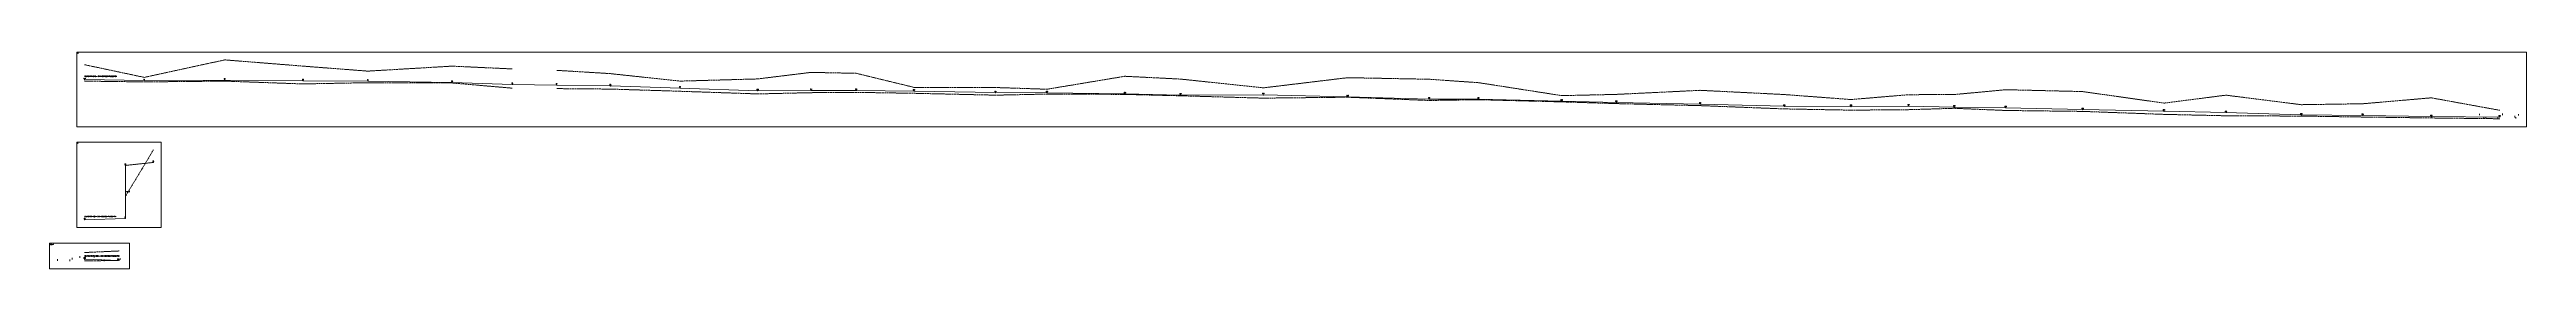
# Model space of a CAD drawing. Header units: feet. Extents: x -143 to 1604, y -1309 to 23.
# Drawn here: x -143 to 1438, y -1309 to -1170 of the extents above; entities that cross this region are included whole.
import ezdxf

# ---------------------------------------------------------------- set-up
doc = ezdxf.new("R2010")
doc.units = ezdxf.units.FT
doc.header["$MEASUREMENT"] = 0
doc.linetypes.add('DASHED', pattern=[0.75, 0.5, -0.25])
for name, color, linetype, lineweight, true_color in [('CTRL-PROFILE-BOX', 8, 'Continuous', 0, 0x808080), ('CTRL-PROFILE-CEILING-D', 8, 'DASHED', 0, 0x808080), ('CTRL-PROFILE-CEILING-DSUMP', 8, 'DASHED', 0, 0x808080), ('CTRL-PROFILE-CEILING-E', 8, 'DASHED', 0, 0x808080), ('CTRL-PROFILE-FLOOR-D', 8, 'DASHED', 0, 0x808080), ('CTRL-PROFILE-FLOOR-DSUMP', 8, 'DASHED', 0, 0x808080), ('CTRL-PROFILE-FLOOR-E', 8, 'DASHED', 0, 0x808080), ('CTRL-PROFILE-SHOTS-D', 8, 'Continuous', 9, 0x808080), ('CTRL-PROFILE-SHOTS-DSUMP', 8, 'Continuous', 9, 0x808080), ('CTRL-PROFILE-SHOTS-E', 8, 'Continuous', 9, 0x808080), ('CTRL-PROFILE-SPLAYS-D', 8, 'Continuous', 0, 0x808080), ('CTRL-PROFILE-SPLAYS-DSUMP', 8, 'Continuous', 0, 0x808080), ('CTRL-PROFILE-STATION-LABELS-D', 1, 'Continuous', 0, 0xff0000), ('CTRL-PROFILE-STATION-LABELS-DSUMP', 1, 'Continuous', 0, 0xff0000), ('CTRL-PROFILE-STATION-LABELS-E', 1, 'Continuous', 0, 0xff0000), ('CTRL-PROFILE-STATIONS-D', 1, 'Continuous', 9, 0xff0000), ('CTRL-PROFILE-STATIONS-DSUMP', 1, 'Continuous', 9, 0xff0000), ('CTRL-PROFILE-STATIONS-E', 1, 'Continuous', 9, 0xff0000), ('CTRL-PROFILE-TEXT-LABELS-D', 1, 'Continuous', 0, 0xff0000), ('CTRL-PROFILE-TEXT-LABELS-DSUMP', 1, 'Continuous', 0, 0xff0000), ('CTRL-PROFILE-TEXT-LABELS-E', 1, 'Continuous', 0, 0xff0000)]:
    doc.layers.add(name, color=color, linetype=linetype, lineweight=lineweight, true_color=true_color)
doc.styles.add('textstyle10', font='')
doc.styles.add('textstyle103', font='')
doc.styles.add('textstyle111', font='')
doc.styles.add('textstyle113', font='')
doc.styles.add('textstyle117', font='')
doc.styles.add('textstyle118', font='')
doc.styles.add('textstyle128', font='')
doc.styles.add('textstyle135', font='')
doc.styles.add('textstyle138', font='')
doc.styles.add('textstyle144', font='')
doc.styles.add('textstyle145', font='')
doc.styles.add('textstyle160', font='')
doc.styles.add('textstyle165', font='')
doc.styles.add('textstyle166', font='')
doc.styles.add('textstyle168', font='')
doc.styles.add('textstyle17', font='')
doc.styles.add('textstyle171', font='')
doc.styles.add('textstyle175', font='')
doc.styles.add('textstyle179', font='')
doc.styles.add('textstyle195', font='')
doc.styles.add('textstyle196', font='')
doc.styles.add('textstyle202', font='')
doc.styles.add('textstyle214', font='')
doc.styles.add('textstyle219', font='')
doc.styles.add('textstyle223', font='')
doc.styles.add('textstyle232', font='')
doc.styles.add('textstyle235', font='')
doc.styles.add('textstyle237', font='')
doc.styles.add('textstyle248', font='')
doc.styles.add('textstyle255', font='')
doc.styles.add('textstyle264', font='')
doc.styles.add('textstyle269', font='')
doc.styles.add('textstyle277', font='')
doc.styles.add('textstyle278', font='')
doc.styles.add('textstyle279', font='')
doc.styles.add('textstyle284', font='')
doc.styles.add('textstyle288', font='')
doc.styles.add('textstyle290', font='')
doc.styles.add('textstyle307', font='')
doc.styles.add('textstyle317', font='')
doc.styles.add('textstyle327', font='')
doc.styles.add('textstyle33', font='')
doc.styles.add('textstyle331', font='')
doc.styles.add('textstyle342', font='')
doc.styles.add('textstyle346', font='')
doc.styles.add('textstyle349', font='')
doc.styles.add('textstyle358', font='')
doc.styles.add('textstyle49', font='')
doc.styles.add('textstyle67', font='')
doc.styles.add('textstyle75', font='')
doc.styles.get('textstyle10').set_extended_font_data('standard')
doc.styles.get('textstyle103').set_extended_font_data('standard')
doc.styles.get('textstyle111').set_extended_font_data('standard')
doc.styles.get('textstyle113').set_extended_font_data('standard')
doc.styles.get('textstyle117').set_extended_font_data('standard')
doc.styles.get('textstyle118').set_extended_font_data('standard')
doc.styles.get('textstyle128').set_extended_font_data('standard')
doc.styles.get('textstyle135').set_extended_font_data('standard')
doc.styles.get('textstyle138').set_extended_font_data('standard')
doc.styles.get('textstyle144').set_extended_font_data('standard')
doc.styles.get('textstyle145').set_extended_font_data('standard')
doc.styles.get('textstyle160').set_extended_font_data('standard')
doc.styles.get('textstyle165').set_extended_font_data('standard')
doc.styles.get('textstyle166').set_extended_font_data('standard')
doc.styles.get('textstyle168').set_extended_font_data('standard')
doc.styles.get('textstyle17').set_extended_font_data('standard')
doc.styles.get('textstyle171').set_extended_font_data('standard')
doc.styles.get('textstyle175').set_extended_font_data('standard')
doc.styles.get('textstyle179').set_extended_font_data('standard')
doc.styles.get('textstyle195').set_extended_font_data('standard')
doc.styles.get('textstyle196').set_extended_font_data('standard')
doc.styles.get('textstyle202').set_extended_font_data('standard')
doc.styles.get('textstyle214').set_extended_font_data('standard')
doc.styles.get('textstyle219').set_extended_font_data('standard')
doc.styles.get('textstyle223').set_extended_font_data('standard')
doc.styles.get('textstyle232').set_extended_font_data('standard')
doc.styles.get('textstyle235').set_extended_font_data('standard')
doc.styles.get('textstyle237').set_extended_font_data('standard')
doc.styles.get('textstyle248').set_extended_font_data('standard')
doc.styles.get('textstyle255').set_extended_font_data('standard')
doc.styles.get('textstyle264').set_extended_font_data('standard')
doc.styles.get('textstyle269').set_extended_font_data('standard')
doc.styles.get('textstyle277').set_extended_font_data('standard')
doc.styles.get('textstyle278').set_extended_font_data('standard')
doc.styles.get('textstyle279').set_extended_font_data('standard')
doc.styles.get('textstyle284').set_extended_font_data('standard')
doc.styles.get('textstyle288').set_extended_font_data('standard')
doc.styles.get('textstyle290').set_extended_font_data('standard')
doc.styles.get('textstyle307').set_extended_font_data('standard')
doc.styles.get('textstyle317').set_extended_font_data('standard')
doc.styles.get('textstyle327').set_extended_font_data('standard')
doc.styles.get('textstyle33').set_extended_font_data('standard')
doc.styles.get('textstyle331').set_extended_font_data('standard')
doc.styles.get('textstyle342').set_extended_font_data('standard')
doc.styles.get('textstyle346').set_extended_font_data('standard')
doc.styles.get('textstyle349').set_extended_font_data('standard')
doc.styles.get('textstyle358').set_extended_font_data('standard')
doc.styles.get('textstyle49').set_extended_font_data('standard')
doc.styles.get('textstyle67').set_extended_font_data('standard')
doc.styles.get('textstyle75').set_extended_font_data('standard')

msp = doc.modelspace()

# ---------------------------------------------------------------- linework, layer by layer
at = {"layer": 'CTRL-PROFILE-BOX', "flags": 128}
for points in [[(-125.9, -1217.9), (1438.4, -1217.9), (1438.4, -1170.1), (-125.9, -1170.1)], [(-125.9, -1282.5), (-72, -1282.5), (-72, -1227.8), (-125.9, -1227.8)], [(-143.3, -1309), (-92.3, -1309), (-92.3, -1292.5), (-143.3, -1292.5)]]:
    msp.add_lwpolyline(points, close=True, dxfattribs=at)
at = {"layer": 'CTRL-PROFILE-CEILING-D'}
for points in [[(-120.9, -1178.2), (-82.8, -1186.3), (-31.4, -1175.1), (18.6, -1179.1), (60, -1182.3), (113.8, -1179.1), (152.2, -1180.9)], [(180.6, -1181.8), (214.9, -1183.9), (259.4, -1188.7), (308.9, -1187.3), (343.1, -1183.1), (371.8, -1183.7), (408.8, -1192.7), (460.8, -1192.8), (493.6, -1193.9), (543.4, -1185.6), (579, -1187.4), (631.9, -1193), (685.7, -1186.5), (737.7, -1187.5), (769.3, -1189.7), (822.4, -1198), (857.3, -1197.2), (910.8, -1194.6), (964.5, -1197.3), (1007.1, -1200.5), (1043.9, -1197.4), (1073.1, -1197.3), (1105.8, -1194.2), (1155.1, -1195.4), (1207, -1202.8), (1246.5, -1197.7), (1294.6, -1203.8), (1333.9, -1203.2), (1377.7, -1199.4), (1421.4, -1207.4)]]:
    msp.add_lwpolyline(points, dxfattribs=at)
at = {"layer": 'CTRL-PROFILE-CEILING-DSUMP'}
msp.add_lwpolyline([(-120.9, -1298.5), (-98.9, -1297.5)], dxfattribs=at)
at = {"layer": 'CTRL-PROFILE-CEILING-E'}
msp.add_lwpolyline([(-94.9, -1262.6), (-77, -1232.8)], dxfattribs=at)
at = {"layer": 'CTRL-PROFILE-FLOOR-D'}
for points in [[(-120.9, -1188.7), (-82.8, -1189.2), (-31.4, -1188.7), (18.6, -1190.5), (60, -1189.7), (113.8, -1189.9), (152.2, -1193.2)], [(180.6, -1193.5), (214.9, -1193.8), (259.4, -1195.2), (308.9, -1196.9), (343.1, -1196.1), (371.8, -1195.9), (408.8, -1196.5), (460.8, -1197.7), (493.6, -1197), (543.4, -1197.2), (579, -1198.1), (631.9, -1199.6), (685.7, -1199), (737.7, -1201.1), (769.3, -1200.6), (822.4, -1202), (857.3, -1203.1), (910.8, -1204.4), (964.5, -1206.5), (1007.1, -1207.3), (1043.9, -1207), (1073.1, -1206.1), (1105.8, -1207.5), (1155.1, -1208.1), (1207, -1210), (1246.5, -1210.9), (1294.6, -1211.1), (1333.9, -1211.7), (1377.7, -1212.3), (1421.4, -1212.8)]]:
    msp.add_lwpolyline(points, dxfattribs=at)
at = {"layer": 'CTRL-PROFILE-FLOOR-DSUMP'}
msp.add_lwpolyline([(-120.9, -1303.9), (-98.9, -1303.5)], dxfattribs=at)
at = {"layer": 'CTRL-PROFILE-FLOOR-E'}
msp.add_lwpolyline([(-94.9, -1276.6), (-94.9, -1242.7), (-77, -1240.8)], dxfattribs=at)
at = {"layer": 'CTRL-PROFILE-SHOTS-D'}
for p, q in [((-120.9, -1187.7), (-82.8, -1188.3)), ((-82.8, -1188.3), (-31.4, -1188)), ((-31.4, -1188), (18.6, -1188.5)), ((18.6, -1188.5), (60, -1188.7)), ((60, -1188.7), (113.8, -1189.5)), ((113.8, -1189.5), (152.2, -1190.8)), ((152.2, -1190.8), (180.6, -1191.2)), ((180.6, -1191.2), (214.9, -1191.8)), ((214.9, -1191.8), (259.4, -1193.2)), ((259.4, -1193.2), (308.9, -1194.9)), ((308.9, -1194.9), (343.1, -1194.7)), ((343.1, -1194.7), (371.8, -1194.7)), ((371.8, -1194.7), (408.8, -1195.1)), ((408.8, -1195.1), (460.8, -1196)), ((460.8, -1196), (493.6, -1196.2)), ((493.6, -1196.2), (543.4, -1196.9)), ((543.4, -1196.9), (579, -1197.6)), ((579, -1197.6), (631.9, -1197.5)), ((631.9, -1197.5), (685.7, -1198.7)), ((685.7, -1198.7), (737.7, -1200.2)), ((737.7, -1200.2), (769.3, -1200.3)), ((769.3, -1200.3), (822.4, -1201.6)), ((822.4, -1201.6), (857.3, -1202.3)), ((857.3, -1202.3), (910.8, -1203.4)), ((910.8, -1203.4), (964.5, -1204.8)), ((964.5, -1204.8), (1007.1, -1205)), ((1007.1, -1205), (1043.9, -1204.7)), ((1043.9, -1204.7), (1073.1, -1205.4)), ((1073.1, -1205.4), (1105.8, -1205.8)), ((1105.8, -1205.8), (1155.1, -1206.9)), ((1155.1, -1206.9), (1207, -1208)), ((1207, -1208), (1246.5, -1208.8)), ((1246.5, -1208.8), (1294.6, -1210.3)), ((1294.6, -1210.3), (1333.9, -1210.7)), ((1333.9, -1210.7), (1377.7, -1211.4)), ((1377.7, -1211.4), (1421.4, -1211.7))]:
    msp.add_line(p, q, dxfattribs=at)
at = {"layer": 'CTRL-PROFILE-SHOTS-DSUMP'}
msp.add_line((-120.9, -1302.8), (-98.9, -1303.5), dxfattribs=at)
at = {"layer": 'CTRL-PROFILE-SHOTS-E'}
for p, q in [((-94.9, -1242.7), (-77, -1240.8)), ((-94.9, -1276.6), (-94.9, -1242.7)), ((-120.9, -1277.5), (-94.9, -1276.6))]:
    msp.add_line(p, q, dxfattribs=at)
at = {"layer": 'CTRL-PROFILE-SPLAYS-D'}
for p, q in [((1408.4, -1210.6), (1408.4, -1209.6)), ((1411.2, -1212.9), (1411.2, -1211.9)), ((1412.4, -1212.9), (1412.4, -1211.9)), ((1420.1, -1212.9), (1420.1, -1211.9)), ((1423.2, -1210.5), (1423.2, -1209.5)), ((1430.9, -1211.9), (1430.9, -1210.9)), ((1431.6, -1212.7), (1431.6, -1211.7)), ((1433.4, -1210.8), (1433.4, -1209.8))]:
    msp.add_line(p, q, dxfattribs=at)
at = {"layer": 'CTRL-PROFILE-SPLAYS-DSUMP'}
for p, q in [((-138.3, -1303.8), (-138.3, -1302.8)), ((-130.3, -1304), (-130.3, -1303)), ((-128.8, -1303), (-128.8, -1302)), ((-124, -1301.9), (-124, -1300.9)), ((-120.5, -1301.7), (-120.5, -1300.7)), ((-114.8, -1301.6), (-114.8, -1300.6)), ((-112.3, -1304), (-112.3, -1303)), ((-108.4, -1304), (-108.4, -1303))]:
    msp.add_line(p, q, dxfattribs=at)
at = {"layer": 'CTRL-PROFILE-STATIONS-D'}
for p in [(-120.9, -1187.7), (-82.8, -1188.3), (-31.4, -1188), (18.6, -1188.5), (60, -1188.7), (113.8, -1189.5), (152.2, -1190.8), (180.6, -1191.2), (214.9, -1191.8), (259.4, -1193.2), (308.9, -1194.9), (343.1, -1194.7), (371.8, -1194.7), (408.8, -1195.1), (460.8, -1196), (493.6, -1196.2), (543.4, -1196.9), (579, -1197.6), (631.9, -1197.5), (685.7, -1198.7), (737.7, -1200.2), (769.3, -1200.3), (822.4, -1201.6), (857.3, -1202.3), (910.8, -1203.4), (964.5, -1204.8), (1007.1, -1205), (1043.9, -1204.7), (1073.1, -1205.4), (1105.8, -1205.8), (1155.1, -1206.9), (1207, -1208), (1246.5, -1208.8), (1294.6, -1210.3), (1333.9, -1210.7), (1377.7, -1211.4), (1421.4, -1211.7)]:
    msp.add_point(p, dxfattribs=at)
at = {"layer": 'CTRL-PROFILE-STATIONS-DSUMP'}
for p in [(-120.9, -1302.8), (-98.9, -1303.5)]:
    msp.add_point(p, dxfattribs=at)
at = {"layer": 'CTRL-PROFILE-STATIONS-E'}
for p in [(-94.9, -1242.7), (-77, -1240.8), (-120.9, -1277.5), (-94.9, -1276.6)]:
    msp.add_point(p, dxfattribs=at)

# ---------------------------------------------------------------- texts
at = {"layer": 'CTRL-PROFILE-BOX', "char_height": 0.5, "width": 100, "attachment_point": 4}
for s, insert, style in [('D', (-125.4, -1170.8), 'textstyle232'), ('E', (-125.4, -1228.5), 'textstyle327'), ('DSUMP', (-142.8, -1293.3), 'textstyle49')]:
    msp.add_mtext(s, dxfattribs=dict(at, insert=insert, style=style))
at = {"layer": 'CTRL-PROFILE-STATION-LABELS-D', "char_height": 0.5, "width": 100, "attachment_point": 5}
for s, insert, style in [('C14', (-120.9, -1187), 'textstyle202'), ('D1', (-82.8, -1187.6), 'textstyle284'), ('D2', (-31.4, -1187.2), 'textstyle117'), ('D3', (18.6, -1187.8), 'textstyle235'), ('D4', (60, -1187.9), 'textstyle223'), ('D5', (113.8, -1188.7), 'textstyle128'), ('D6', (152.2, -1190), 'textstyle279'), ('D7', (180.6, -1190.4), 'textstyle165'), ('D8', (214.9, -1191), 'textstyle277'), ('D9', (259.4, -1192.4), 'textstyle349'), ('D10', (308.9, -1194.1), 'textstyle168'), ('D11', (343.1, -1193.9), 'textstyle144'), ('D12', (371.8, -1193.9), 'textstyle195'), ('D13', (408.8, -1194.3), 'textstyle67'), ('D14', (460.8, -1195.3), 'textstyle214'), ('D15', (493.6, -1195.4), 'textstyle255'), ('D16', (543.4, -1196.1), 'textstyle17'), ('D17', (579, -1196.8), 'textstyle10'), ('D18', (631.9, -1196.7), 'textstyle175'), ('D19', (685.7, -1198), 'textstyle358'), ('D20', (737.7, -1199.4), 'textstyle317'), ('D21', (769.3, -1199.5), 'textstyle135'), ('D22', (822.4, -1200.8), 'textstyle171'), ('D23', (857.3, -1201.5), 'textstyle269'), ('D24', (910.8, -1202.7), 'textstyle145'), ('D25', (964.5, -1204.1), 'textstyle166'), ('D26', (1007.1, -1204.2), 'textstyle118'), ('D27', (1043.9, -1203.9), 'textstyle290'), ('D28', (1073.1, -1204.6), 'textstyle278'), ('D29', (1105.8, -1205), 'textstyle111'), ('D30', (1155.1, -1206.2), 'textstyle248'), ('D31', (1207, -1207.2), 'textstyle342'), ('D32', (1246.5, -1208.1), 'textstyle33'), ('D33', (1294.6, -1209.6), 'textstyle307'), ('D34', (1333.9, -1209.9), 'textstyle331'), ('D35', (1377.7, -1210.7), 'textstyle179'), ('D36', (1421.4, -1210.9), 'textstyle237')]:
    msp.add_mtext(s, dxfattribs=dict(at, insert=insert, style=style))
at = {"layer": 'CTRL-PROFILE-STATION-LABELS-DSUMP', "char_height": 0.5, "width": 100, "attachment_point": 5}
for s, insert, style in [('D36', (-120.9, -1302), 'textstyle75'), ('DSUMP', (-98.9, -1302.8), 'textstyle196')]:
    msp.add_mtext(s, dxfattribs=dict(at, insert=insert, style=style))
at = {"layer": 'CTRL-PROFILE-STATION-LABELS-E', "char_height": 0.5, "width": 100, "attachment_point": 5}
for s, insert, style in [('E2', (-94.9, -1241.9), 'textstyle346'), ('E3', (-77, -1240), 'textstyle138'), ('D6', (-120.9, -1276.8), 'textstyle219'), ('E1', (-94.9, -1275.9), 'textstyle288')]:
    msp.add_mtext(s, dxfattribs=dict(at, insert=insert, style=style))
at = {"layer": 'CTRL-PROFILE-TEXT-LABELS-D', "insert": (-120.9, -1185.7), "char_height": 0.5, "width": 100, "attachment_point": 4, "style": 'textstyle113'}
msp.add_mtext('D SURVEY (FROM C14) -- SHOWN 215.5 BELOW TRUE ELEVATION', dxfattribs=at)
at = {"layer": 'CTRL-PROFILE-TEXT-LABELS-DSUMP', "insert": (-120.9, -1300.8), "char_height": 0.5, "width": 100, "attachment_point": 4, "style": 'textstyle103'}
msp.add_mtext('DSUMP SURVEY (FROM D36) -- SHOWN 306.6 BELOW TRUE ELEVATION', dxfattribs=at)
at = {"layer": 'CTRL-PROFILE-TEXT-LABELS-E', "char_height": 0.5, "width": 100, "attachment_point": 4}
for s, insert, style in [('P 34 FT', (-94.5, -1259.6), 'textstyle160'), ('E SURVEY (FROM D6) -- SHOWN 302.3 BELOW TRUE ELEVATION', (-120.9, -1275.5), 'textstyle264')]:
    msp.add_mtext(s, dxfattribs=dict(at, insert=insert, style=style))

doc.saveas('drawing.dxf')
